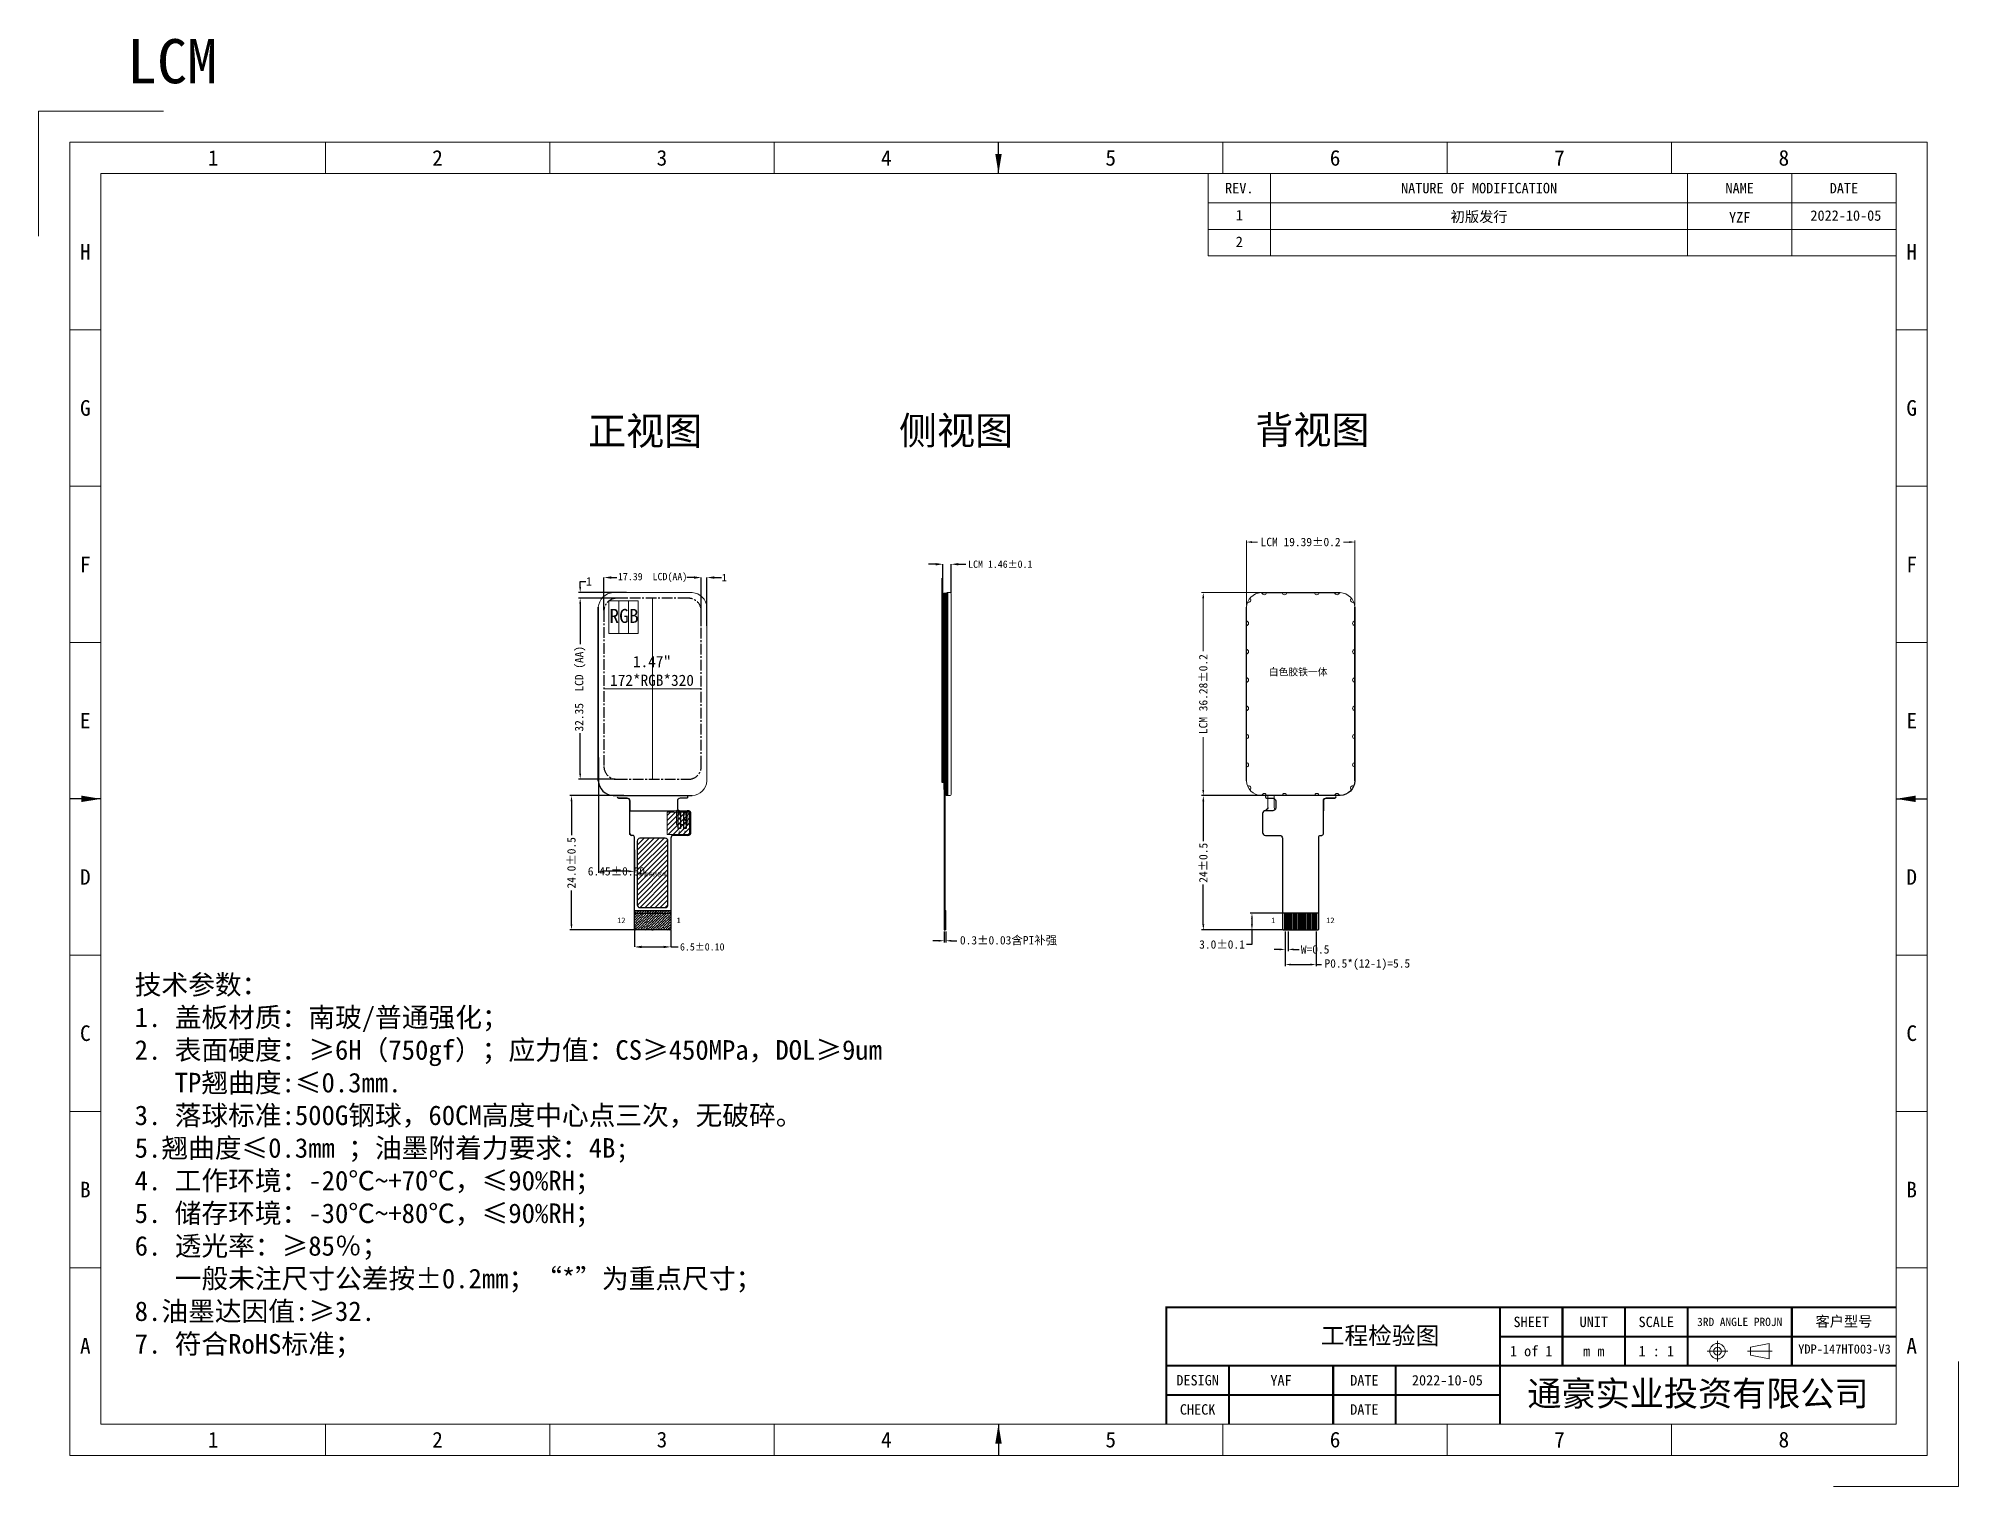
# Model space of a CAD drawing. Header units: millimetres. Extents: x 899 to 1621, y -115 to 374.
# Drawn here: x 1278.3 to 1621.3, y -114.8 to 144 of the extents above; entities that cross this region are included whole.
import ezdxf
from ezdxf.enums import TextEntityAlignment as Align

# ---------------------------------------------------------------- set-up
doc = ezdxf.new("R2010")
doc.units = ezdxf.units.MM
doc.linetypes.add('CENTER2', pattern=[28.575, 19.05, -3.175, 3.175, -3.175])
doc.layers.get('0').update_dxf_attribs({"lineweight": 15})
for name, color, linetype in [('Bezel', 5, 'Continuous'), ('dim', 3, 'Continuous'), ('DWG', 7, 'Continuous'), ('FPC', 30, 'Continuous'), ('FPC-LED', 4, 'Continuous'), ('Index', 7, 'Continuous'), ('LAYOUT.drawing', 7, 'Continuous'), ('lcd', 4, 'Continuous'), ('OUTLINE.drawing', 5, 'Continuous')]:
    doc.layers.add(name, color=color, linetype=linetype)
doc.layers.add('BL', color=7, linetype='Continuous', plot=False)
for name, color, linetype, lineweight in [('BLU', 7, 'Continuous', 9), ('DIM1', 7, 'Continuous', 13), ('LCD_MAIN', 2, 'Continuous', 9)]:
    doc.layers.add(name, color=color, linetype=linetype, lineweight=lineweight)
doc.styles.add('DD', font='', dxfattribs={"height": 2})
doc.styles.add('St', font='', dxfattribs={"height": 2})
doc.styles.get("Standard").update_dxf_attribs({"font": ''})
doc.styles.add('WMF-ARIAL0', font='')
doc.styles.add('宋体', font='')
doc.styles.get('DD').set_extended_font_data('SimSun')
doc.styles.get('St').set_extended_font_data('SimSun')
doc.styles.get('Standard').set_extended_font_data('SimSun')
doc.styles.get('WMF-ARIAL0').set_extended_font_data('SimSun')
doc.styles.get('宋体').set_extended_font_data('SimSun')
doc.dimstyles.new('ISO-25', dxfattribs={"dimtxt": 2.5, "dimasz": 2.5, "dimexe": 1.25, "dimexo": 0.625, "dimtad": 1, "dimtxsty": 'Standard', "dimcen": 2.5, "dimadec": 0, "dimazin": 0, "dimtfac": 1, "dimtmove": 0, "dimatfit": 3, "dimfxl": 0, "dimarcsym": 0})
doc.dimstyles.new('ISO-25$0', dxfattribs={"dimscale": 0.5, "dimtxt": 2, "dimasz": 2, "dimexe": 0.8, "dimexo": 0.8, "dimtad": 0, "dimrnd": 0.01, "dimzin": 9, "dimdsep": 46, "dimtxsty": 'Standard', "dimcen": 2.5, "dimadec": 0, "dimazin": 2, "dimtfac": 1, "dimtofl": 0, "dimtmove": 0, "dimatfit": 0, "dimfxl": 0, "dimlwd": 13, "dimlwe": 13, "dimarcsym": 0})
doc.dimstyles.new('Standard$0', dxfattribs={"dimscale": 0.7, "dimtxt": 2.5, "dimasz": 2, "dimexe": 1, "dimexo": 1, "dimtad": 0, "dimzin": 9, "dimdsep": 46, "dimtxsty": 'Standard', "dimcen": 0, "dimclrt": 7, "dimadec": 1, "dimazin": 0, "dimtfac": 1, "dimtofl": 0, "dimtmove": 0, "dimatfit": 3, "dimfxl": 0, "dimtolj": 1, "dimtzin": 0, "dimarcsym": 0})

msp = doc.modelspace()

# ---------------------------------------------------------------- texts
at = {"lineweight": 0, "style": 'WMF-ARIAL0'}
msp.add_text('2022-10-05', height=1.862, dxfattribs=at).set_placement((1601.129, 112.34), align=Align.MIDDLE)
for s, insert, char_height, width, attachment_point, style in [('{\\C2;LCM}', (1302.164, 139.866), 7.8929, 124.97146, 5, '宋体'), ('正视图', (1376.464, 76.359), 4.9816, 127.62611, 1, 'DD'), ('侧视图', (1432.004, 76.427), 4.9816, 127.62611, 1, 'DD'), ('{\\fSimSun|b0|i0|c134|p2;背视图}', (1495.649, 76.54), 4.98162, 127.62611, 1, 'DD'), ('工程检验图', (1517.919, -87.949), 3.1033, 59.58337, 5, '宋体'), ('{\\C2;通豪实业投资有限公司}', (1574.714, -98.376), 4.46875, 70.75525, 5, '宋体'), ('4', (1429.736, -106.383), 2.793, 26.71942, 5, 'WMF-ARIAL0'), ('5', (1469.815, -106.383), 2.793, 26.71942, 5, 'WMF-ARIAL0')]:
    msp.add_mtext(s, dxfattribs=dict(insert=insert, char_height=char_height, width=width, attachment_point=attachment_point, style=style))
at = {"lineweight": 0, "attachment_point": 5, "style": 'WMF-ARIAL0'}
for s, insert, char_height, width in [('1', (1309.498, 122.641), 2.793, 26.71942), ('2', (1349.578, 122.641), 2.793, 26.71942), ('3', (1389.657, 122.641), 2.793, 26.71942), ('4', (1429.736, 122.641), 2.793, 26.71942), ('5', (1469.815, 122.641), 2.793, 26.71942), ('6', (1509.894, 122.641), 2.793, 26.71942), ('7', (1549.973, 122.641), 2.793, 26.71942), ('8', (1590.052, 122.641), 2.793, 26.71942), ('{\\fSimSun|b0|i0|c134|p2;\\C0;REV.}', (1492.787, 117.241), 1.86198, 7.44792), ('{\\C0;NATURE OF MODIFICATION}', (1535.613, 117.241), 1.86198, 74.47921), ('{\\fSimSun|b0|i0|c134|p2;\\C0;NAME}', (1582.162, 117.241), 1.86198, 12.4132), ('{\\fSimSun|b0|i0|c134|p2;\\C0;DATE}', (1600.782, 117.241), 1.86198, 12.4132), ('{\\fSimSun|b0|i0|c134|p2;\\C0;1}', (1492.787, 112.419), 1.86198, 7.44792), ('{\\C0;初版发行}', (1535.613, 112.028), 1.862, 74.47921), ('{\\fSimSun|b0|i0|c134|p2;\\C0;YZF}', (1582.162, 112.028), 1.86198, 12.4132), ('H', (1286.666, 105.883), 2.793, 3.72396), ('{\\fSimSun|b0|i0|c134|p2;\\C0;2}', (1492.787, 107.667), 1.86198, 7.44792), ('H', (1612.885, 105.883), 2.793, 3.72396), ('G', (1286.666, 77.953), 2.793, 3.72396), ('G', (1612.885, 77.953), 2.793, 3.72396), ('F', (1286.666, 50.024), 2.793, 3.72396), ('F', (1612.885, 50.024), 2.793, 3.72396), ('E', (1286.666, 22.094), 2.793, 3.72396), ('E', (1612.885, 22.094), 2.793, 3.72396), ('D', (1286.666, -5.836), 2.793, 3.72396), ('D', (1612.885, -5.836), 2.793, 3.72396), ('C', (1286.666, -33.765), 2.793, 3.72396), ('C', (1612.885, -33.765), 2.793, 3.72396), ('B', (1286.666, -61.695), 2.793, 3.72396), ('B', (1612.885, -61.695), 2.793, 3.72396), ('SHEET', (1544.923, -85.342), 1.862, 7.44792), ('UNIT', (1556.094, -85.342), 1.862, 7.44792), ('SCALE', (1567.266, -85.342), 1.862, 7.44792), ('{\\fSimSun|b0|i0|c134|p2;3RD ANGLE PROJN}', (1582.162, -85.342), 1.48958, 23.86276), ('{\\fSimSun|b0|i0|c134|p2;客户型号}', (1600.782, -85.342), 1.86198, 32.05371), ('A', (1286.666, -89.625), 2.793, 3.72396), ('A', (1612.885, -89.625), 2.793, 3.72396), ('1 of 1', (1544.923, -90.556), 1.862, 11.17188), ('m m', (1556.094, -90.556), 1.862, 7.44792), ('1 : 1', (1567.266, -90.556), 1.862, 7.44792), ('YDP-147HT003-V3', (1600.883, -90.192), 1.62, 27.88806), ('DESIGN', (1485.339, -95.769), 1.862, 7.44792), ('{\\fSimSun|b0|i0|c134|p2;YAF}', (1500.235, -95.769), 1.86198, 12.4132), ('DATE', (1515.131, -95.769), 1.862, 7.44792), ('{\\fSimSun|b0|i0|c134|p2;2022-10-05}', (1529.952, -95.769), 1.86198, 12.4132), ('CHECK', (1485.339, -100.983), 1.862, 7.44792), ('DATE', (1515.131, -100.983), 1.862, 7.44792), ('1', (1309.498, -106.383), 2.793, 26.71942), ('2', (1349.578, -106.383), 2.793, 26.71942), ('3', (1389.657, -106.383), 2.793, 26.71942), ('6', (1509.894, -106.383), 2.793, 26.71942), ('7', (1549.973, -106.383), 2.793, 26.71942), ('8', (1590.052, -106.383), 2.793, 26.71942)]:
    msp.add_mtext(s, dxfattribs=dict(at, insert=insert, char_height=char_height, width=width))
at = {"color": 6, "insert": (1385.503, -5.074), "char_height": 0.6, "width": 5.11681, "attachment_point": 1, "style": '宋体'}
msp.add_mtext('{\\fSimSun|b0|i0|c134|p54;单面弯折区域}', dxfattribs=at)
at = {"layer": 'Bezel', "color": 7, "lineweight": -3, "insert": (1498.06, 31.447), "char_height": 1.2815, "width": 11.39812, "attachment_point": 1, "style": '宋体'}
msp.add_mtext('白色胶铁一体', dxfattribs=at)
at = {"layer": 'BLU', "color": 7, "lineweight": 5, "style": '宋体'}
for s, p in [('A', (1392.611, 2.037)), ('K', (1393.623, 2.034))]:
    msp.add_text(s, height=0.407, rotation=360, dxfattribs=at).set_placement(p)
at = {"layer": 'dim', "color": 4, "insert": (1295.485, -23.322), "char_height": 3.5, "width": 176.24601, "attachment_point": 1, "style": 'St'}
msp.add_mtext('技术参数：    \\P1. 盖板材质：南玻/普通强化；\\P2. 表面硬度：≥6H（750gf）；应力值：CS≥450MPa，DOL≥9um\\P   TP翘曲度:≤0.3mm.\\P3. 落球标准:500G钢球，60CM高度中心点三次，无破碎。\\P5.翘曲度≤0.3mm ；油墨附着力要求：4B;\\P4. 工作环境：-20℃~+70℃，≤90%RH；\\P5. 储存环境：-30℃~+80℃，≤90%RH；\\P6. 透光率：≥85％；\\P   一般未注尺寸公差按±0.2mm；“*”为重点尺寸；\\P8.油墨达因值:≥32.\\P7. 符合RoHS标准；', dxfattribs=at)
at = {"layer": 'Index', "color": 1, "char_height": 1, "attachment_point": 2, "style": '宋体'}
for s, insert in [('12', (1382.404, -13.085)), ('1', (1392.651, -13.085)), ('1', (1498.838, -13.085)), ('12', (1509.055, -13.085))]:
    msp.add_mtext(s, dxfattribs=dict(at, insert=insert))
at = {"layer": 'lcd', "color": 7, "insert": (1380.399, 33.653), "char_height": 2.00104, "width": 15.2104, "attachment_point": 1, "style": '宋体'}
msp.add_mtext('   1.47"\\P172*RGB*320\\P    ', dxfattribs=at)
at = {"layer": 'LCD_MAIN', "color": 1, "linetype": 'ByBlock', "insert": (1380.283, 42.062), "char_height": 2.5, "width": 1.74196, "attachment_point": 1, "style": '宋体'}
msp.add_mtext('R', dxfattribs=at)
at = {"layer": 'LCD_MAIN', "color": 3, "linetype": 'ByBlock', "insert": (1382.028, 42.062), "char_height": 2.5, "width": 1.74196, "attachment_point": 1, "style": '宋体'}
msp.add_mtext('G', dxfattribs=at)
at = {"layer": 'LCD_MAIN', "color": 5, "linetype": 'ByBlock', "insert": (1383.801, 42.062), "char_height": 2.5, "width": 1.74196, "attachment_point": 1, "style": '宋体'}
msp.add_mtext('B', dxfattribs=at)

# ---------------------------------------------------------------- blocks, each defined once
blk = doc.blocks.new('*D88')
at = {"layer": 'Defpoints', "color": 0}
for p in [(1396.69, 47.67), (1379.3, 41.68), (1396.69, 41.68)]:
    blk.add_point(p, dxfattribs=at)
at = {"layer": 'dim', "color": 3, "lineweight": -2}
for p, q in [((1379.3, 41.83), (1379.3, 47.67)), ((1380.6, 47.67), (1381.58, 47.67)), ((1395.39, 47.67), (1394.41, 47.67)), ((1396.69, 41.83), (1396.69, 47.67))]:
    blk.add_line(p, q, dxfattribs=at)
at = {"layer": 'dim', "color": 3}
for points in [[(1380.6, 47.88), (1380.6, 47.45), (1379.3, 47.67)], [(1395.39, 47.88), (1395.39, 47.45), (1396.69, 47.67)]]:
    blk.add_solid(points, dxfattribs=at)
at = {"layer": 'dim', "color": 3, "insert": (1387.99, 47.67), "char_height": 1.3, "attachment_point": 5, "style": '宋体'}
blk.add_mtext('\\A1;17.39  LCD(AA)', dxfattribs=at)
blk = doc.blocks.new('*D89')
at = {"layer": 'Defpoints', "color": 0}
for p in [(1381.6, 43.98), (1375.06, 11.63), (1381.6, 11.63)]:
    blk.add_point(p, dxfattribs=at)
at = {"layer": 'dim', "color": 3, "lineweight": -2}
for p, q in [((1381.3, 43.98), (1374.76, 43.98)), ((1375.06, 42.98), (1375.06, 35.76)), ((1375.06, 12.63), (1375.06, 19.85)), ((1381.3, 11.63), (1374.76, 11.63))]:
    blk.add_line(p, q, dxfattribs=at)
at = {"layer": 'dim', "color": 3}
for points in [[(1374.89, 42.98), (1375.22, 42.98), (1375.06, 43.98)], [(1374.89, 12.63), (1375.22, 12.63), (1375.06, 11.63)]]:
    blk.add_solid(points, dxfattribs=at)
at = {"layer": 'dim', "color": 3, "insert": (1375.06, 27.8), "char_height": 1.5, "attachment_point": 5, "rotation": 90, "style": '宋体'}
blk.add_mtext('\\A1;32.35  LCD (AA)', dxfattribs=at)
blk = doc.blocks.new('*D90')
at = {"layer": 'Defpoints', "color": 0}
for p in [(1440.06, -15.3), (1440.36, -15.3), (1440.06, -17.23)]:
    blk.add_point(p, dxfattribs=at)
at = {"layer": 'dim', "color": 3, "lineweight": -2}
for p, q in [((1440.06, -15.6), (1440.06, -17.53)), ((1440.36, -15.6), (1440.36, -17.53)), ((1439.06, -17.23), (1438.06, -17.23)), ((1441.36, -17.23), (1442.36, -17.23))]:
    blk.add_line(p, q, dxfattribs=at)
at = {"layer": 'dim', "color": 3}
for points in [[(1439.06, -17.06), (1439.06, -17.39), (1440.06, -17.23)], [(1441.36, -17.06), (1441.36, -17.39), (1440.36, -17.23)]]:
    blk.add_solid(points, dxfattribs=at)
at = {"layer": 'dim', "color": 3, "insert": (1451.57, -17.23), "char_height": 1.5, "attachment_point": 5, "style": '宋体'}
blk.add_mtext('\\A1;0.3%%P0.03含PI补强', dxfattribs=at)
blk = doc.blocks.new('f')
h = blk.add_hatch()
h.set_pattern_fill('ANSI31', color=2, scale=0.2, style=0)
h.set_pattern_definition([(45, (236.8483, 0), (-0.4490128, 0.4490128), [])])
h.paths.add_polyline_path([(481.95, 191.79), (481.95, 187.79), (485.95, 187.79), (485.95, 191.79)])
at = {"color": 2}
for p, q in [((481.95, 191.79), (485.95, 191.79)), ((481.95, 187.79), (481.95, 191.79)), ((485.95, 191.79), (485.95, 187.79)), ((485.95, 187.79), (481.95, 187.79))]:
    blk.add_line(p, q, dxfattribs=at)
blk = doc.blocks.new('*U2')
at = {"layer": 'BL', "color": 2}
blk.add_lwpolyline([(-0.15, -1.5), (0.15, -1.5), (0.15, 1.5), (-0.15, 1.5)], close=True, dxfattribs=at)
blk = doc.blocks.new('*U3')
at = {"layer": 'dim', "color": 0, "linetype": 'ByBlock', "lineweight": -2, "transparency": 16777216}
for p in [(0, 0), (0.5, 0), (1, 0), (1.5, 0), (2, 0), (2.5, 0), (3, 0), (3.5, 0), (4, 0), (4.5, 0), (5, 0), (5.5, 0)]:
    blk.add_blockref('*U2', p, dxfattribs=at)
blk = doc.blocks.new('*D104')
at = {"layer": 'Defpoints', "color": 0}
for p in [(1495.05, -12.3), (1500.99, -12.3), (1500.99, -15.3)]:
    blk.add_point(p, dxfattribs=at)
at = {"layer": 'dim', "color": 3, "lineweight": -2}
for p, q in [((1500.69, -12.3), (1494.75, -12.3)), ((1495.05, -13.3), (1495.05, -14.3)), ((1500.69, -15.3), (1494.75, -15.3)), ((1495.05, -15.3), (1495.05, -17.9)), ((1495.05, -17.9), (1494.05, -17.9))]:
    blk.add_line(p, q, dxfattribs=at)
at = {"layer": 'dim', "color": 3}
for points in [[(1494.88, -13.3), (1495.21, -13.3), (1495.05, -12.3)], [(1494.88, -14.3), (1495.21, -14.3), (1495.05, -15.3)]]:
    blk.add_solid(points, dxfattribs=at)
at = {"layer": 'dim', "color": 3, "insert": (1489.7, -17.9), "char_height": 1.5, "attachment_point": 5, "style": '宋体'}
blk.add_mtext('\\A1;3.0%%P0.1', dxfattribs=at)
blk = doc.blocks.new('*D105')
at = {"layer": 'Defpoints', "color": 0}
for p in [(1500.99, -15.3), (1506.49, -15.3), (1506.49, -21.48)]:
    blk.add_point(p, dxfattribs=at)
at = {"layer": 'dim', "color": 3, "lineweight": -2}
for p, q in [((1500.99, -15.6), (1500.99, -21.78)), ((1506.49, -15.6), (1506.49, -21.78)), ((1501.99, -21.48), (1505.49, -21.48)), ((1506.49, -21.48), (1507.49, -21.48))]:
    blk.add_line(p, q, dxfattribs=at)
at = {"layer": 'dim', "color": 3}
for points in [[(1501.99, -21.32), (1501.99, -21.65), (1500.99, -21.48)], [(1505.49, -21.32), (1505.49, -21.65), (1506.49, -21.48)]]:
    blk.add_solid(points, dxfattribs=at)
at = {"layer": 'dim', "color": 3, "insert": (1515.65, -21.48), "char_height": 1.5, "attachment_point": 5, "style": '宋体'}
blk.add_mtext('\\A1;P0.5*(12-1)=5.5', dxfattribs=at)
blk = doc.blocks.new('*D106')
at = {"layer": 'Defpoints', "color": 0}
for p in [(1500.99, -15.3), (1501.49, -15.3), (1501.49, -18.78)]:
    blk.add_point(p, dxfattribs=at)
at = {"layer": 'dim', "color": 3, "lineweight": -2}
for p, q in [((1500.99, -15.6), (1500.99, -19.08)), ((1501.49, -15.6), (1501.49, -19.08)), ((1499.99, -18.78), (1498.99, -18.78)), ((1502.49, -18.78), (1503.49, -18.78))]:
    blk.add_line(p, q, dxfattribs=at)
at = {"layer": 'dim', "color": 3}
for points in [[(1499.99, -18.61), (1499.99, -18.94), (1500.99, -18.78)], [(1502.49, -18.61), (1502.49, -18.94), (1501.49, -18.78)]]:
    blk.add_solid(points, dxfattribs=at)
at = {"layer": 'dim', "color": 3, "insert": (1506.33, -18.78), "char_height": 1.5, "attachment_point": 5, "style": '宋体'}
blk.add_mtext('\\A1;W=0.5', dxfattribs=at)
blk = doc.blocks.new('*D110')
at = {"layer": 'Defpoints', "color": 0}
for p in [(1373.5, 8.7), (1383.18, 8.7), (1385.17, -15.3)]:
    blk.add_point(p, dxfattribs=at)
at = {"layer": 'dim', "color": 3, "lineweight": -2}
for p, q in [((1382.88, 8.7), (1373.2, 8.7)), ((1373.5, 7.7), (1373.5, 1.63)), ((1373.5, -14.3), (1373.5, -8.23)), ((1384.87, -15.3), (1373.2, -15.3))]:
    blk.add_line(p, q, dxfattribs=at)
at = {"layer": 'dim', "color": 3}
for points in [[(1373.34, 7.7), (1373.67, 7.7), (1373.5, 8.7)], [(1373.34, -14.3), (1373.67, -14.3), (1373.5, -15.3)]]:
    blk.add_solid(points, dxfattribs=at)
at = {"layer": 'dim', "color": 3, "insert": (1373.5, -3.3), "char_height": 1.5, "attachment_point": 5, "rotation": 90, "style": '宋体'}
blk.add_mtext('\\A1;24.0%%P0.5', dxfattribs=at)
blk = doc.blocks.new('*D111')
at = {"layer": 'Defpoints', "color": 0}
for p in [(1378.3, 15.8), (1384.74, -0.69), (1378.3, -4.82)]:
    blk.add_point(p, dxfattribs=at)
at = {"layer": 'dim', "color": 3, "lineweight": -2}
for p, q in [((1378.3, 15.5), (1378.3, -5.12)), ((1384.74, -0.99), (1384.74, -5.12)), ((1383.74, -4.82), (1379.3, -4.82))]:
    blk.add_line(p, q, dxfattribs=at)
at = {"layer": 'dim', "color": 3}
for points in [[(1379.3, -4.66), (1379.3, -4.99), (1378.3, -4.82)], [(1383.74, -4.66), (1383.74, -4.99), (1384.74, -4.82)]]:
    blk.add_solid(points, dxfattribs=at)
at = {"layer": 'dim', "color": 3, "insert": (1381.52, -4.82), "char_height": 1.5, "attachment_point": 5, "style": '宋体'}
blk.add_mtext('\\A1;6.45±0.50', dxfattribs=at)
blk = doc.blocks.new('*D112')
at = {"layer": 'Defpoints', "color": 0}
for p in [(1513.43, 54.01), (1494.05, 42.35), (1513.43, 42.35)]:
    blk.add_point(p, dxfattribs=at)
at = {"layer": 'dim', "color": 0, "lineweight": 13}
for p, q in [((1494.05, 42.65), (1494.05, 54.31)), ((1495.05, 54.01), (1496.06, 54.01)), ((1512.43, 54.01), (1511.42, 54.01)), ((1513.43, 42.65), (1513.43, 54.31))]:
    blk.add_line(p, q, dxfattribs=at)
at = {"layer": 'dim', "color": 0}
for points in [[(1495.05, 54.18), (1495.05, 53.84), (1494.05, 54.01)], [(1512.43, 54.18), (1512.43, 53.84), (1513.43, 54.01)]]:
    blk.add_solid(points, dxfattribs=at)
at = {"layer": 'dim', "color": 0, "insert": (1503.74, 54.01), "char_height": 1.5, "attachment_point": 5}
blk.add_mtext('LCM 19.39±0.2', dxfattribs=at)
blk = doc.blocks.new('*D113')
at = {"layer": 'Defpoints', "color": 0}
for p in [(1498.91, 44.98), (1486.35, 8.7), (1499, 8.7)]:
    blk.add_point(p, dxfattribs=at)
at = {"layer": 'dim', "color": 0, "lineweight": 13}
for p, q in [((1498.61, 44.98), (1486.05, 44.98)), ((1486.35, 43.98), (1486.35, 34.52)), ((1486.35, 9.7), (1486.35, 19.16)), ((1498.7, 8.7), (1486.05, 8.7))]:
    blk.add_line(p, q, dxfattribs=at)
at = {"layer": 'dim', "color": 0}
for points in [[(1486.18, 43.98), (1486.51, 43.98), (1486.35, 44.98)], [(1486.18, 9.7), (1486.51, 9.7), (1486.35, 8.7)]]:
    blk.add_solid(points, dxfattribs=at)
at = {"layer": 'dim', "color": 0, "insert": (1486.35, 26.84), "char_height": 1.5, "attachment_point": 5, "rotation": 90}
blk.add_mtext('LCM 36.28±0.2', dxfattribs=at)
blk = doc.blocks.new('*D114')
at = {"layer": 'Defpoints', "color": 0}
for p in [(1486.36, 8.7), (1499.43, 8.7), (1500.99, -15.3)]:
    blk.add_point(p, dxfattribs=at)
at = {"layer": 'dim', "color": 3, "lineweight": -2}
for p, q in [((1499.13, 8.7), (1486.06, 8.7)), ((1486.36, 7.7), (1486.36, 0.56)), ((1486.36, -14.3), (1486.36, -7.17)), ((1500.69, -15.3), (1486.06, -15.3))]:
    blk.add_line(p, q, dxfattribs=at)
at = {"layer": 'dim', "color": 3}
for points in [[(1486.19, 7.7), (1486.53, 7.7), (1486.36, 8.7)], [(1486.19, -14.3), (1486.53, -14.3), (1486.36, -15.3)]]:
    blk.add_solid(points, dxfattribs=at)
at = {"layer": 'dim', "color": 3, "insert": (1486.36, -3.3), "char_height": 1.5, "attachment_point": 5, "rotation": 90, "style": '宋体'}
blk.add_mtext('\\A1;24%%P0.5', dxfattribs=at)
blk = doc.blocks.new('*D116')
at = {"layer": 'Defpoints', "color": 0}
for p in [(1384.74, -14.53), (1391.24, -15.1), (1391.24, -18.33)]:
    blk.add_point(p, dxfattribs=at)
at = {"layer": 'dim', "color": 3, "lineweight": -2}
for p, q in [((1384.74, -14.68), (1384.74, -18.33)), ((1391.24, -15.25), (1391.24, -18.33)), ((1386.04, -18.33), (1389.94, -18.33)), ((1391.24, -18.33), (1392.54, -18.33))]:
    blk.add_line(p, q, dxfattribs=at)
at = {"layer": 'dim', "color": 3}
for points in [[(1386.04, -18.12), (1386.04, -18.55), (1384.74, -18.33)], [(1389.94, -18.12), (1389.94, -18.55), (1391.24, -18.33)]]:
    blk.add_solid(points, dxfattribs=at)
at = {"layer": 'dim', "color": 3, "insert": (1396.86, -18.33), "char_height": 1.3, "attachment_point": 5, "style": '宋体'}
blk.add_mtext('\\A1;6.5±0.10', dxfattribs=at)
blk = doc.blocks.new('*D95')
at = {"layer": 'Defpoints', "color": 0}
for p in [(1441.32, 50.05), (1439.86, 44.68), (1441.32, 44.78)]:
    blk.add_point(p, dxfattribs=at)
at = {"layer": 'dim', "color": 3, "lineweight": -2}
for p, q in [((1438.56, 50.05), (1437.26, 50.05)), ((1439.86, 44.83), (1439.86, 50.05)), ((1441.32, 44.93), (1441.32, 50.05)), ((1442.62, 50.05), (1443.95, 50.05))]:
    blk.add_line(p, q, dxfattribs=at)
at = {"layer": 'dim', "color": 3}
for points in [[(1438.56, 50.26), (1438.56, 49.83), (1439.86, 50.05)], [(1442.62, 50.26), (1442.62, 49.83), (1441.32, 50.05)]]:
    blk.add_solid(points, dxfattribs=at)
at = {"layer": 'dim', "color": 3, "insert": (1450.09, 50.05), "char_height": 1.3, "attachment_point": 5, "style": '宋体'}
blk.add_mtext('\\A1;LCM 1.46%%P0.1', dxfattribs=at)
blk = doc.blocks.new('*D117')
at = {"layer": 'Defpoints', "color": 0}
for p in [(1397.69, 47.67), (1396.69, 38.88), (1397.69, 38.88)]:
    blk.add_point(p, dxfattribs=at)
at = {"layer": 'dim', "color": 3, "lineweight": -2}
for p, q in [((1395.39, 47.67), (1394.09, 47.67)), ((1396.69, 39.03), (1396.69, 47.67)), ((1397.69, 39.03), (1397.69, 47.67)), ((1398.99, 47.67), (1400.29, 47.67))]:
    blk.add_line(p, q, dxfattribs=at)
at = {"layer": 'dim', "color": 3}
for points in [[(1395.39, 47.88), (1395.39, 47.45), (1396.69, 47.67)], [(1398.99, 47.88), (1398.99, 47.45), (1397.69, 47.67)]]:
    blk.add_solid(points, dxfattribs=at)
at = {"layer": 'dim', "color": 3, "insert": (1400.8, 47.67), "char_height": 1.3, "attachment_point": 5, "style": '宋体'}
blk.add_mtext('\\A1;1', dxfattribs=at)
blk = doc.blocks.new('*D118')
at = {"layer": 'Defpoints', "color": 0}
for p in [(1375.06, 44.98), (1383.63, 44.98), (1383.63, 43.98)]:
    blk.add_point(p, dxfattribs=at)
at = {"layer": 'dim', "color": 3, "lineweight": -2}
for p, q in [((1383.33, 44.98), (1374.76, 44.98)), ((1375.06, 45.98), (1375.06, 46.98)), ((1375.06, 46.98), (1376.06, 46.98)), ((1383.33, 43.98), (1374.76, 43.98)), ((1375.06, 42.98), (1375.06, 41.98))]:
    blk.add_line(p, q, dxfattribs=at)
at = {"layer": 'dim', "color": 3}
for points in [[(1374.89, 45.98), (1375.22, 45.98), (1375.06, 44.98)], [(1374.89, 42.98), (1375.22, 42.98), (1375.06, 43.98)]]:
    blk.add_solid(points, dxfattribs=at)
at = {"layer": 'dim', "color": 3, "insert": (1376.61, 46.98), "char_height": 1.5, "attachment_point": 5, "style": '宋体'}
blk.add_mtext('\\A1;1', dxfattribs=at)

# ---------------------------------------------------------------- dimensions: what is measured, and where the dimension line sits
at = {"layer": 'dim'}
dim = msp.add_linear_dim(base=(1513.434, 54.011), p1=(1494.045, 42.352), p2=(1513.434, 42.352), text='LCM <>', dimstyle='ISO-25$0', override={"dimtxt": 3, "dimasz": 2, "dimexe": 0.6, "dimexo": 0.6, "dimtol": 1, "dimtp": 0.2, "dimtm": 0.2}, dxfattribs=at)
dim.commit()
dim.dimension.update_dxf_attribs({"geometry": '*D112', "text_midpoint": (1503.74, 54.011), "dimtype": 160})
at = {"layer": 'dim', "color": 3}
for base, p1, p2, text, override, picture, middle in [((1441.319, 50.047), (1439.859, 44.679), (1441.319, 44.779), 'LCM <>%%P0.1', {"dimscale": 0.5, "dimtxt": 2.6, "dimasz": 2.6, "dimexe": 0, "dimexo": 0.3, "dimgap": 0.5, "dimtoh": 1, "dimtxsty": '宋体', "dimclrd": 3, "dimclre": 3, "dimclrt": 3}, '*D95', (1450.088, 50.047)), ((1396.686, 47.667), (1379.296, 41.679), (1396.686, 41.679), '<>  LCD(AA)', {"dimscale": 0.5, "dimtxt": 2.6, "dimasz": 2.6, "dimexe": 0, "dimexo": 0.3, "dimgap": 0.5, "dimtoh": 1, "dimtxsty": '宋体', "dimclrd": 3, "dimclre": 3, "dimclrt": 3}, '*D88', (1387.991, 47.667)), ((1440.059, -17.227), (1440.359, -15.303), (1440.059, -15.303), '<>%%P0.03含PI补强', {"dimscale": 0.5, "dimtxt": 3, "dimasz": 2, "dimexe": 0.6, "dimexo": 0.6, "dimgap": 0.5, "dimtoh": 1, "dimtxsty": '宋体', "dimclrd": 3, "dimclre": 3, "dimclrt": 3}, '*D90', (1451.571, -17.227)), ((1506.489, -21.483), (1500.989, -15.303), (1506.489, -15.303), 'P0.5*(12-1)=<>', {"dimscale": 0.5, "dimtxt": 3, "dimasz": 2, "dimexe": 0.6, "dimexo": 0.6, "dimgap": 0.5, "dimtoh": 1, "dimtxsty": '宋体', "dimclrd": 3, "dimclre": 3, "dimclrt": 3}, '*D105', (1515.648, -21.483))]:
    dim = msp.add_linear_dim(base=base, p1=p1, p2=p2, text=text, dimstyle='Standard$0', override=override, dxfattribs=at)
    dim.commit()
    dim.dimension.update_dxf_attribs({"geometry": picture, "text_midpoint": middle, "dimtype": 160})
for base, p1, p2, override, picture, middle in [((1397.686, 47.667), (1396.686, 38.882), (1397.686, 38.882), {"dimscale": 0.5, "dimtxt": 2.6, "dimasz": 2.6, "dimexe": 0, "dimexo": 0.3, "dimgap": 0.5, "dimtoh": 1, "dimtxsty": '宋体', "dimclrd": 3, "dimclre": 3, "dimclrt": 3}, '*D117', (1400.799, 47.667)), ((1391.241, -18.335), (1384.741, -14.53), (1391.241, -15.103), {"dimscale": 0.5, "dimtxt": 2.6, "dimasz": 2.6, "dimexe": 0, "dimexo": 0.3, "dimgap": 0.5, "dimtoh": 1, "dimtxsty": '宋体', "dimclrd": 3, "dimclre": 3, "dimclrt": 3, "dimtol": 1, "dimlim": 0, "dimtp": 0.1, "dimtm": 0.1}, '*D116', (1396.861, -18.335))]:
    dim = msp.add_linear_dim(base=base, p1=p1, p2=p2, dimstyle='Standard$0', override=override, dxfattribs=at)
    dim.commit()
    dim.dimension.update_dxf_attribs({"geometry": picture, "text_midpoint": middle})
dim = msp.add_linear_dim(base=(1375.056, 44.979), p1=(1383.631, 43.979), p2=(1383.631, 44.979), angle=90, dimstyle='Standard$0', override={"dimscale": 0.5, "dimtxt": 3, "dimexe": 0.6, "dimexo": 0.6, "dimgap": 0.5, "dimtoh": 1, "dimtxsty": '宋体', "dimclrd": 3, "dimclre": 3, "dimclrt": 3}, dxfattribs=at)
dim.commit()
dim.dimension.update_dxf_attribs({"geometry": '*D118', "text_midpoint": (1376.61, 46.979)})
at = {"layer": 'dim'}
dim = msp.add_linear_dim(base=(1486.346, 8.696), p1=(1498.914, 44.979), p2=(1498.996, 8.696), angle=90, text='LCM <>', dimstyle='ISO-25$0', override={"dimtxt": 3, "dimasz": 2, "dimexe": 0.6, "dimexo": 0.6, "dimtol": 1, "dimtp": 0.2, "dimtm": 0.2}, dxfattribs=at)
dim.commit()
dim.dimension.update_dxf_attribs({"geometry": '*D113', "text_midpoint": (1486.346, 26.838), "dimtype": 160})
at = {"layer": 'dim', "color": 3}
for base, p1, p2, text, picture, middle in [((1375.056, 11.627), (1381.596, 43.979), (1381.596, 11.627), '<>  LCD (AA)', '*D89', (1375.056, 27.803)), ((1373.505, 8.697), (1385.166, -15.303), (1383.183, 8.697), '<>.0%%P0.5', '*D110', (1373.505, -3.303)), ((1486.359, 8.696), (1500.989, -15.303), (1499.431, 8.696), '<>%%P0.5', '*D114', (1486.359, -3.303))]:
    dim = msp.add_linear_dim(base=base, p1=p1, p2=p2, angle=90, text=text, dimstyle='Standard$0', override={"dimscale": 0.5, "dimtxt": 3, "dimasz": 2, "dimexe": 0.6, "dimexo": 0.6, "dimgap": 0.5, "dimtoh": 1, "dimtxsty": '宋体', "dimclrd": 3, "dimclre": 3, "dimclrt": 3}, dxfattribs=at)
    dim.commit()
    dim.dimension.update_dxf_attribs({"geometry": picture, "text_midpoint": middle})
dim = msp.add_linear_dim(base=(1378.2964334, -4.823345417), p1=(1384.7414334, -0.685556094), p2=(1378.2964334, 15.802907453), dimstyle='Standard$0', override={"dimscale": 0.5, "dimtxt": 3, "dimasz": 2, "dimexe": 0.6, "dimexo": 0.6, "dimgap": 0.5, "dimtoh": 1, "dimtxsty": '宋体', "dimclrd": 3, "dimclre": 3, "dimclrt": 3, "dimtol": 1, "dimlim": 0, "dimtp": 0.5, "dimtm": 0.5}, dxfattribs=at)
dim.commit()
dim.dimension.update_dxf_attribs({"geometry": '*D111', "text_midpoint": (1381.5189334, -4.823345417), "dimtype": 160})
dim = msp.add_linear_dim(base=(1495.048, -12.303), p1=(1500.989, -15.303), p2=(1500.989, -12.303), angle=90, text='3.0%%P0.1', dimstyle='Standard$0', override={"dimscale": 0.5, "dimtxt": 3, "dimasz": 2, "dimexe": 0.6, "dimexo": 0.6, "dimgap": 0.5, "dimtoh": 1, "dimtxsty": '宋体', "dimclrd": 3, "dimclre": 3, "dimclrt": 3}, dxfattribs=at)
dim.commit()
dim.dimension.update_dxf_attribs({"geometry": '*D104', "text_midpoint": (1489.702, -17.903), "dimtype": 160})
dim = msp.add_linear_dim(base=(1501.489, -18.775), p1=(1500.989, -15.303), p2=(1501.489, -15.303), text='W=<>', dimstyle='Standard$0', override={"dimscale": 0.5, "dimtxt": 3, "dimasz": 2, "dimexe": 0.6, "dimexo": 0.6, "dimgap": 0.5, "dimtoh": 1, "dimtxsty": '宋体', "dimclrd": 3, "dimclre": 3, "dimclrt": 3}, dxfattribs=at)
dim.commit()
dim.dimension.update_dxf_attribs({"geometry": '*D106', "text_midpoint": (1506.331, -18.775)})

# ---------------------------------------------------------------- hatches: boundary and pattern name
h = msp.add_hatch()
h.set_pattern_fill('ANSI37', color=24, scale=0.01, style=0)
h.set_pattern_definition([(45, (75.739303, -418.776687), (-0.0224506403, 0.0224506403), []), (135, (75.739303, -418.776687), (-0.0224506403, -0.0224506403), [])])
h.paths.add_polyline_path([(1440.189, -11.803), (1440.189, -15.303), (1440.359, -15.303), (1440.359, -11.803)])
at = {"layer": 'BL'}
h = msp.add_hatch(dxfattribs=at)
h.set_pattern_fill('ANSI31', color=0, scale=0.2)
h.set_pattern_definition([(45, (387.99234, -278.96556), (-0.4490128, 0.4490128), [])])
h.paths.add_polyline_path([(1385.241, -10.803, 0.4142136), (1385.741, -11.303), (1390.241, -11.303, 0.4142136), (1390.741, -10.803), (1390.741, 0.587, 0.4142136), (1390.241, 1.087), (1385.741, 1.087, 0.4142136), (1385.241, 0.587)])
h.paths.add_polyline_path([(1385.353, -4.924), (1390.697, -4.924), (1390.697, -6.014), (1385.353, -6.014)], flags=24)
h = msp.add_hatch(dxfattribs=at)
h.set_pattern_fill('ANSI36', color=30, scale=0.1)
h.set_pattern_definition([(45, (1223.10213, -243.04074), (0.1683798, 0.6173926), [0.79375, -0.15875, 0, -0.15875])])
h.paths.add_polyline_path([(1391.041, -15.303, 0.4142136), (1391.241, -15.103), (1391.241, -11.803), (1384.741, -11.803), (1384.741, -15.103, 0.4142136), (1384.941, -15.303)])

# ---------------------------------------------------------------- linework, layer by layer
at = {"lineweight": 0}
for p, q in [((1289.459, -103.59), (1289.459, 119.848)), ((1289.459, 119.848), (1610.092, 119.848)), ((1487.201, 119.848), (1487.201, 105.132)), ((1610.092, 96.759), (1610.092, 119.848)), ((1610.092, 119.848), (1610.092, -103.59)), ((1487.201, 109.883), (1610.092, 109.883)), ((1487.201, 105.132), (1610.092, 105.132))]:
    msp.add_line(p, q, dxfattribs=at)
at = {"color": 6}
for p, q in [((1439.859, 44.679), (1439.859, 11.027)), ((1439.859, 44.679), (1439.989, 44.679)), ((1440.519, 44.679), (1440.389, 44.679)), ((1440.519, 44.679), (1440.519, 11.027)), ((1439.859, 11.027), (1439.989, 11.027)), ((1440.519, 11.027), (1440.389, 11.027))]:
    msp.add_line(p, q, dxfattribs=at)
at = {"color": 7, "linetype": 'Continuous'}
for p, q in [((1440.519, 44.979), (1440.519, 9.755)), ((1440.519, 44.979), (1440.579, 44.979)), ((1440.439, 9.245), (1440.487, 9.745)), ((1440.439, 9.245), (1440.439, 8.697)), ((1440.469, 8.697), (1440.439, 8.697)), ((1440.468, 9.24), (1440.519, 9.755)), ((1440.469, 9.245), (1440.469, 8.697)), ((1440.529, 8.697), (1440.469, 8.697)), ((1440.487, 9.745), (1440.517, 9.745))]:
    msp.add_line(p, q, dxfattribs=at)
at = {"linetype": 'Continuous'}
for p, q in [((1440.579, 44.979), (1440.579, 9.75)), ((1440.579, 44.979), (1440.729, 44.979)), ((1440.529, 9.238), (1440.579, 9.75)), ((1440.529, 9.238), (1440.529, 8.697)), ((1440.529, 8.697), (1440.729, 8.697))]:
    msp.add_line(p, q, dxfattribs=at)
at = {"color": 1, "linetype": 'CENTER2', "ltscale": 5}
for p, q in [((1387.991, 43.979), (1387.991, 11.627)), ((1379.296, 27.803), (1396.686, 27.803))]:
    msp.add_line(p, q, dxfattribs=at)
for p, q in [((1439.989, 10.727), (1440.059, 8.909)), ((1610.092, -103.59), (1289.459, -103.59))]:
    msp.add_line(p, q)
at = {"color": 30}
msp.add_line((1440.059, 9.397), (1440.189, 9.397), dxfattribs=at)
at = {"color": 24}
for p, q in [((1440.189, -11.803), (1440.359, -11.803)), ((1440.189, -11.803), (1440.189, -15.303)), ((1440.359, -11.803), (1440.359, -15.303)), ((1440.359, -15.303), (1440.189, -15.303))]:
    msp.add_line(p, q, dxfattribs=at)
at = {"lineweight": 0}
for points in [[(1300.631, 131.02), (1278.287, 131.02), (1278.287, 108.676)], [(1329.538, 119.848), (1329.538, 125.434)], [(1369.617, 119.848), (1369.617, 125.434)], [(1409.696, 119.848), (1409.696, 125.434)], [(1289.459, 91.918), (1283.873, 91.918)], [(1610.092, 91.918), (1615.678, 91.918)], [(1289.459, 63.989), (1283.873, 63.989)], [(1610.092, 63.989), (1615.678, 63.989)], [(1289.459, 36.059), (1283.873, 36.059)], [(1610.092, 36.059), (1615.678, 36.059)], [(1289.459, -19.801), (1283.873, -19.801)], [(1610.092, -19.801), (1615.678, -19.801)], [(1289.459, -47.73), (1283.873, -47.73)], [(1610.092, -47.73), (1615.678, -47.73)], [(1289.459, -75.66), (1283.873, -75.66)], [(1329.538, -103.59), (1329.538, -109.176)], [(1369.617, -103.59), (1369.617, -109.176)]]:
    msp.add_lwpolyline(points, dxfattribs=at)
for points in [[(1283.873, 125.434), (1615.678, 125.434), (1615.678, -109.176), (1283.873, -109.176)], [(1587.421, -91.933), (1584.11, -91.247), (1584.11, -89.874), (1587.421, -89.187)]]:
    msp.add_lwpolyline(points, close=True)
for points in [[(1489.854, 119.848), (1489.854, 125.434)], [(1529.934, 119.848), (1529.934, 125.434)], [(1570.013, 119.848), (1570.013, 125.434)], [(1498.373, 119.848), (1498.373, 105.132)], [(1572.852, 119.848), (1572.852, 105.132)], [(1591.472, 119.848), (1591.472, 105.132)], [(1487.201, 114.634), (1610.092, 114.634)], [(1610.092, -75.66), (1615.678, -75.66)], [(1578.211, -92.388), (1578.211, -88.714)], [(1576.374, -90.551), (1580.048, -90.551)], [(1583.58, -90.56), (1587.951, -90.56)], [(1598.92, -114.762), (1621.264, -114.762), (1621.264, -92.418)], [(1409.696, -103.59), (1409.696, -109.176)], [(1489.854, -103.59), (1489.854, -109.176)], [(1529.934, -103.59), (1529.934, -109.176)], [(1570.013, -103.59), (1570.013, -109.176)]]:
    msp.add_lwpolyline(points)
at = {"color": 8}
msp.add_lwpolyline([(1440.139, 9.797), (1439.992, 9.797), (1439.992, 10.31), (1440.139, 10.31)], close=True, dxfattribs=at)
msp.add_lwpolyline([(1610.092, -82.735, 0.372, 0.372, 0), (1479.753, -82.735, 0.372, 0.372, 0), (1479.753, -103.59, 0, 0, 0)], format="xyseb")
at = {"const_width": 0.372}
for points in [[(1539.337, -103.59), (1539.337, -82.735)], [(1550.508, -93.163), (1550.508, -82.735)], [(1561.68, -93.163), (1561.68, -82.735)], [(1572.852, -93.163), (1572.852, -82.735)], [(1591.472, -93.163), (1591.472, -82.735)], [(1539.337, -87.949), (1610.092, -87.949)], [(1479.753, -93.163), (1610.092, -93.163)], [(1490.925, -103.59), (1490.925, -93.163)], [(1509.545, -103.59), (1509.545, -93.163)], [(1520.717, -103.59), (1520.717, -93.163)], [(1479.753, -98.376), (1539.337, -98.376)]]:
    msp.add_lwpolyline(points, dxfattribs=at)
for radius in [1.373, 0.686]:
    msp.add_circle((1578.203, -90.56), radius)
at = {"layer": 'BL', "color": 30}
for p, q in [((1439.684, 44.679), (1439.684, 47.588)), ((1383.931, 6.001), (1383.931, 6.088)), ((1383.931, 1.901), (1383.931, 6.001)), ((1392.924, 6.001), (1394.285, 6.001)), ((1394.785, 5.501), (1394.785, 2.101)), ((1384.441, 1.601), (1384.231, 1.601)), ((1384.741, -15.103), (1384.741, 1.301)), ((1391.241, 1.101), (1391.241, -15.103)), ((1394.285, 1.601), (1391.741, 1.601)), ((1384.741, -11.803), (1391.241, -11.803)), ((1384.741, -12.303), (1391.241, -12.303)), ((1391.041, -15.303), (1384.941, -15.303))]:
    msp.add_line(p, q, dxfattribs=at)
at = {"layer": 'BL', "color": 2}
msp.add_lwpolyline([(1439.684, 11.027), (1439.684, 44.679), (1439.859, 44.679), (1439.859, 11.027)], close=True, dxfattribs=at)
at = {"layer": 'BL', "color": 0}
msp.add_lwpolyline([(1385.741, -11.303), (1390.241, -11.303, 0.4142136), (1390.741, -10.803), (1390.741, 0.587, 0.4142136), (1390.241, 1.087), (1385.741, 1.087, 0.4142136), (1385.241, 0.587), (1385.241, -10.803, 0.4142136)], format="xyb", close=True, dxfattribs=at)
at = {"layer": 'BL', "color": 0, "const_width": 0.2}
msp.add_lwpolyline([(1384.741, -12.303), (1391.241, -12.303)], dxfattribs=at)
at = {"layer": 'BL', "color": 30}
msp.add_lwpolyline([(1506.989, -12.303), (1500.489, -12.303)], dxfattribs=at)
for centre, radius, start, end in [((1394.285, 5.501), 0.5, 0.0016, 90), ((1384.231, 1.901), 0.3, 180, 270), ((1384.441, 1.301), 0.3, 0, 90), ((1391.741, 1.101), 0.5, 90, 180), ((1394.285, 2.101), 0.5, 270, 0.0016), ((1384.941, -15.103), 0.2, 180, 270), ((1391.041, -15.103), 0.2, 270, 0)]:
    msp.add_arc(centre, radius, start, end, dxfattribs=at)
at = {"layer": 'BLU', "color": 36, "lineweight": 5}
for p, q in [((1392.285, 5.82), (1392.285, 3.549)), ((1392.285, 3.549), (1392.66, 3.549)), ((1392.585, 5.549), (1392.985, 5.549)), ((1393.585, 5.549), (1393.985, 5.549)), ((1393.91, 3.549), (1394.285, 3.549)), ((1394.285, 5.82), (1394.285, 3.549))]:
    msp.add_line(p, q, dxfattribs=at)
at = {"layer": 'BLU', "lineweight": 5}
for p, q in [((1392.585, 4.749), (1392.585, 5.549)), ((1392.985, 5.549), (1392.985, 4.749)), ((1393.585, 4.549), (1393.585, 5.549)), ((1393.985, 5.549), (1393.985, 4.549))]:
    msp.add_line(p, q, dxfattribs=at)
at = {"layer": 'BLU', "color": 2, "lineweight": 5}
for p, q in [((1392.585, 4.749), (1392.585, 5.249)), ((1392.585, 5.249), (1392.985, 5.249)), ((1392.585, 4.449), (1392.585, 3.699)), ((1392.585, 4.449), (1392.585, 3.699)), ((1392.985, 5.249), (1392.985, 4.749)), ((1392.985, 4.449), (1392.985, 3.699)), ((1392.985, 4.449), (1392.985, 3.699)), ((1393.585, 5.249), (1393.985, 5.249)), ((1393.585, 4.549), (1393.585, 5.249)), ((1393.585, 3.699), (1393.585, 4.249)), ((1393.585, 3.699), (1393.585, 4.249)), ((1393.985, 5.249), (1393.985, 4.549)), ((1393.985, 4.249), (1393.985, 3.699)), ((1393.985, 4.249), (1393.985, 3.699))]:
    msp.add_line(p, q, dxfattribs=at)
at = {"layer": 'BLU', "color": 36, "lineweight": 5}
for points in [[(1497.559, 6.135), (1497.784, 6.289, 0.1725228), (1497.896, 6.605), (1497.896, 8.696)], [(1498.996, 8.696), (1498.996, 6.605, 0.1631672), (1499.244, 6.258)]]:
    msp.add_lwpolyline(points, format="xyb", dxfattribs=at)
at = {"layer": 'BLU', "color": 2, "lineweight": 5}
msp.add_lwpolyline([(1393.66, 3.549), (1392.91, 3.549)], dxfattribs=at)
for centre in [(1392.785, 4.599), (1392.785, 4.599), (1393.785, 4.399), (1393.785, 4.399)]:
    msp.add_circle(centre, 0.125, dxfattribs=at)
at = {"layer": 'BLU', "color": 36, "lineweight": 5}
for centre, start, end in [((1392.785, 5.82), 147.54633, 180), ((1392.785, 5.82), 147.54633, 153.55776), ((1393.785, 5.82), 21.21169, 32.45367), ((1393.785, 5.82), 360, 32.45367)]:
    msp.add_arc(centre, 0.5, start, end, dxfattribs=at)
at = {"layer": 'BLU', "color": 2, "lineweight": 5}
for centre, radius, start, end in [((1392.785, 4.599), 0.25, 143.1301, 216.8699), ((1392.785, 4.599), 0.25, 143.1301, 216.8699), ((1392.785, 3.549), 0.25, 143.1301, 180), ((1392.785, 3.549), 0.25, 143.1301, 180), ((1392.785, 3.549), 0.125, 360, 180), ((1392.785, 3.549), 0.125, 360, 180), ((1392.785, 4.599), 0.25, 323.1301, 36.8699), ((1392.785, 4.599), 0.25, 323.1301, 36.8699), ((1392.785, 3.549), 0.25, 360, 36.8699), ((1392.785, 3.549), 0.25, 360, 36.8699), ((1393.785, 4.399), 0.25, 143.1301, 216.8699), ((1393.785, 4.399), 0.25, 143.1301, 216.8699), ((1393.785, 3.549), 0.25, 143.1301, 180), ((1393.785, 3.549), 0.25, 143.1301, 180), ((1393.785, 3.549), 0.125, 360, 180), ((1393.785, 3.549), 0.125, 360, 180), ((1393.785, 4.399), 0.25, 323.1301, 36.8699), ((1393.785, 4.399), 0.25, 323.1301, 36.8699), ((1393.785, 3.549), 0.25, 360, 36.8699), ((1393.785, 3.549), 0.25, 360, 36.8699)]:
    msp.add_arc(centre, radius, start, end, dxfattribs=at)
at = {"layer": 'DIM1', "color": 4}
for p, q in [((1439.989, 44.879), (1439.989, 10.727)), ((1440.189, 44.879), (1439.989, 44.879)), ((1440.189, 44.879), (1440.189, 8.897)), ((1440.389, 44.879), (1440.189, 44.879)), ((1440.389, 8.897), (1440.389, 44.879)), ((1440.189, 10.727), (1439.989, 10.727)), ((1440.189, 8.897), (1440.389, 8.897))]:
    msp.add_line(p, q, dxfattribs=at)
at = {"layer": 'DWG', "color": 30, "lineweight": 0}
msp.add_line((1392.924, 6.001), (1391.785, 6.001), dxfattribs=at)
msp.add_lwpolyline([(1510, 8.439), (1510, 8.697)], dxfattribs=at)
msp.add_lwpolyline([(1392.924, 6.001, -0.1511978), (1392.642, 6.088, -0.1511978)], format="xyb", dxfattribs=at)
at = {"layer": 'FPC'}
msp.add_line((1383.931, 6.001), (1391.785, 6.001), dxfattribs=at)
for points in [[(1394.251, 8.697), (1394.251, 8.45, -0.3800106), (1394.08, 8.246), (1392.924, 8.246, 0.4142136), (1392.424, 7.746), (1392.424, 6.5, 0.4294727), (1392.95, 6.001), (1394.285, 6.001, -0.4142054), (1394.785, 5.501), (1394.785, 2.101, -0.4142217), (1394.285, 1.601), (1391.741, 1.601, 0.4142136), (1391.241, 1.101), (1391.241, -15.103, -0.4142136), (1391.041, -15.303), (1384.941, -15.303, -0.4142136), (1384.741, -15.103), (1384.741, 1.301, 0.4142136), (1384.441, 1.601), (1384.231, 1.601, -0.4142136), (1383.931, 1.901), (1383.931, 6.001), (1383.931, 7.747, 0.4142136), (1383.431, 8.247), (1381.902, 8.247, -0.3717373), (1381.731, 8.445, 0.3661858), (1381.897, 8.247), (1383.431, 8.247, -0.4142136), (1383.931, 7.747), (1383.931, 6.001)], [(1497.48, 8.697), (1497.48, 8.45, 0.3800106), (1497.65, 8.246), (1498.806, 8.246, -0.4142136), (1499.306, 7.746), (1499.307, 6.5, -0.4294727), (1498.781, 6.001), (1497.446, 6.001, 0.4142054), (1496.946, 5.501), (1496.946, 2.101, 0.4142217), (1497.446, 1.601), (1499.989, 1.601, -0.4142136), (1500.489, 1.101), (1500.489, -15.103, 0.4142136), (1500.689, -15.303), (1506.789, -15.303, 0.4142136), (1506.989, -15.103), (1506.989, 1.301, -0.4142136), (1507.289, 1.601), (1507.5, 1.601, 0.4142136), (1507.8, 1.901), (1507.8, 6.001), (1507.8, 7.747, -0.4142136), (1508.3, 8.247), (1509.829, 8.247, 0.3717373), (1510, 8.445, -0.3661858), (1509.834, 8.247), (1508.3, 8.247, 0.4142136), (1507.8, 7.747), (1507.8, 6.001)], [(1497.896, 6.605, -0.1725228), (1497.784, 6.289), (1497.559, 6.135, 0.0790519), (1497.48, 5.999, 0.4339567), (1496.946, 5.5)], [(1498.807, 6), (1497.446, 6, 0.4167033), (1496.946, 5.496), (1496.946, 2.05)]]:
    msp.add_lwpolyline(points, format="xyb", dxfattribs=at)
at = {"layer": 'FPC', "color": 7}
for points in [[(1392.585, 5.901), (1392.985, 5.901), (1392.985, 2.851), (1392.585, 2.851)], [(1393.585, 5.901), (1393.985, 5.901), (1393.985, 2.851), (1393.585, 2.851)]]:
    msp.add_lwpolyline(points, close=True, dxfattribs=at)
at = {"layer": 'FPC-LED', "color": 30}
for p, q in [((1440.059, 9.397), (1440.059, -15.303)), ((1440.189, 9.397), (1440.189, -15.303)), ((1440.059, -15.303), (1440.189, -15.303))]:
    msp.add_line(p, q, dxfattribs=at)
at = {"layer": 'LAYOUT.drawing', "linetype": 'Continuous', "lineweight": 5}
for p, q in [((1440.729, 44.979), (1441.119, 44.979)), ((1440.729, 44.979), (1440.729, 8.697)), ((1441.319, 44.779), (1441.319, 8.897)), ((1440.729, 8.697), (1441.119, 8.697))]:
    msp.add_line(p, q, dxfattribs=at)
at = {"layer": 'LAYOUT.drawing'}
for p, q in [((1496.672, 44.979), (1510.808, 44.979)), ((1494.045, 11.324), (1494.045, 42.352))]:
    msp.add_line(p, q, dxfattribs=at)
at = {"layer": 'LAYOUT.drawing', "linetype": 'Continuous', "lineweight": 5}
for points in [[(1395.059, 8.697, 0.3806996), (1397.686, 11.324), (1397.686, 42.352, 0.3806996), (1395.059, 44.979), (1380.923, 44.979, 0.3806996), (1378.296, 42.352)], [(1496.672, 8.697, -0.3806996), (1494.045, 11.324), (1494.045, 42.352, -0.3806996), (1496.672, 44.979), (1510.808, 44.979, -0.3806996), (1513.434, 42.352)], [(1494.045, 13.796, 1), (1494.045, 14.596)], [(1513.434, 14.596, 1), (1513.434, 13.796)], [(1494.667, 9.723, 0.9307842), (1494.257, 10.407)], [(1513.223, 10.407, 0.9307842), (1512.813, 9.723)], [(1497.643, 8.697, 1), (1496.843, 8.697)], [(1501.245, 8.697, 1), (1500.445, 8.697)], [(1507.035, 8.697, 1), (1506.235, 8.697)], [(1510.637, 8.697, 1), (1509.837, 8.697)]]:
    msp.add_lwpolyline(points, format="xyb", dxfattribs=at)
at = {"layer": 'LAYOUT.drawing'}
for points in [[(1378.296, 11.324), (1378.296, 42.352), (1378.296, 11.324, 0.3806996), (1380.923, 8.697), (1395.059, 8.696)], [(1513.434, 11.324), (1513.434, 42.352), (1513.434, 11.324, -0.3806996), (1510.808, 8.697), (1496.672, 8.696)]]:
    msp.add_lwpolyline(points, format="xyb", dxfattribs=at)
at = {"layer": 'LAYOUT.drawing', "linetype": 'Continuous', "lineweight": 5}
msp.add_lwpolyline([(1496.672, 8.697), (1510.808, 8.697)], close=True, dxfattribs=at)
for centre, radius, start, end in [((1441.119, 44.779), 0.2, 0, 90), ((1497.243, 44.979), 0.4, 180, 0), ((1500.845, 44.979), 0.4, 180, 0), ((1506.635, 44.979), 0.4, 180, 0), ((1510.237, 44.979), 0.4, 180, 0), ((1494.438, 43.626), 0.4, 243.1861, 54.97374), ((1513.042, 43.626), 0.4, 125.02626, 296.8139), ((1494.045, 39.48), 0.4, 270, 90), ((1513.434, 39.48), 0.4, 90, 270), ((1494.045, 34.423), 0.4, 270, 90), ((1513.434, 34.423), 0.4, 90, 270), ((1494.045, 29.366), 0.4, 270, 90), ((1513.434, 29.366), 0.4, 90, 270), ((1494.045, 24.31), 0.4, 270, 90), ((1513.434, 24.31), 0.4, 90, 270), ((1494.045, 19.253), 0.4, 270, 90), ((1513.434, 19.253), 0.4, 90, 270), ((1441.119, 8.897), 0.2, 270, 0)]:
    msp.add_arc(centre, radius, start, end, dxfattribs=at)
at = {"layer": 'LCD_MAIN', "color": 7, "linetype": 'ByBlock'}
for points in [[(1380.201, 43.507), (1381.943, 43.507), (1381.943, 37.697), (1380.201, 37.697)], [(1381.943, 43.507), (1383.685, 43.507), (1383.685, 37.697), (1381.943, 37.697)], [(1383.685, 43.507), (1385.427, 43.507), (1385.427, 37.697), (1383.685, 37.697)]]:
    msp.add_lwpolyline(points, close=True, dxfattribs=at)
at = {"layer": 'OUTLINE.drawing', "color": 4, "linetype": 'CENTER2', "ltscale": 0.1}
msp.add_lwpolyline([(1379.296, 41.679), (1379.296, 13.927, 0.4142136), (1381.596, 11.627), (1394.386, 11.627, 0.4142136), (1396.686, 13.927), (1396.686, 41.679, 0.4142136), (1394.386, 43.979), (1381.596, 43.979, 0.4142136)], format="xyb", close=True, dxfattribs=at)

# ---------------------------------------------------------------- block references
at = {"rotation": 359.9999982561743}
msp.add_blockref('f', (908.625, -186.03), dxfattribs=at)
at = {"layer": 'dim', "color": 7}
msp.add_blockref('*U3', (1500.989, -13.803), dxfattribs=at)

msp.set_redraw_order([(e.dxf.handle, doc.entitydb.next_handle()) for e in msp.query("TEXT MTEXT ATTDEF DIMENSION ARC_DIMENSION")])  # texts and dimensions are drawn at this point

# ---------------------------------------------------------------- leaders
at = {"color": 1, "lineweight": 0}
for points in [[(1449.775, 119.848), (1449.775, 125.434)], [(1289.459, 8.129), (1283.873, 8.129)]]:
    msp.add_leader(points, dimstyle='ISO-25', override={"dimasz": 3.5, "dimgap": 0.2, "dimtad": 0}, dxfattribs=at)
at = {"color": 1}
for points in [[(1610.092, 8.129), (1615.678, 8.129)], [(1449.775, -103.59), (1449.775, -109.176)]]:
    msp.add_leader(points, dimstyle='ISO-25', override={"dimasz": 3.5, "dimgap": 0.2, "dimtad": 0}, dxfattribs=at)

doc.saveas('drawing.dxf')
